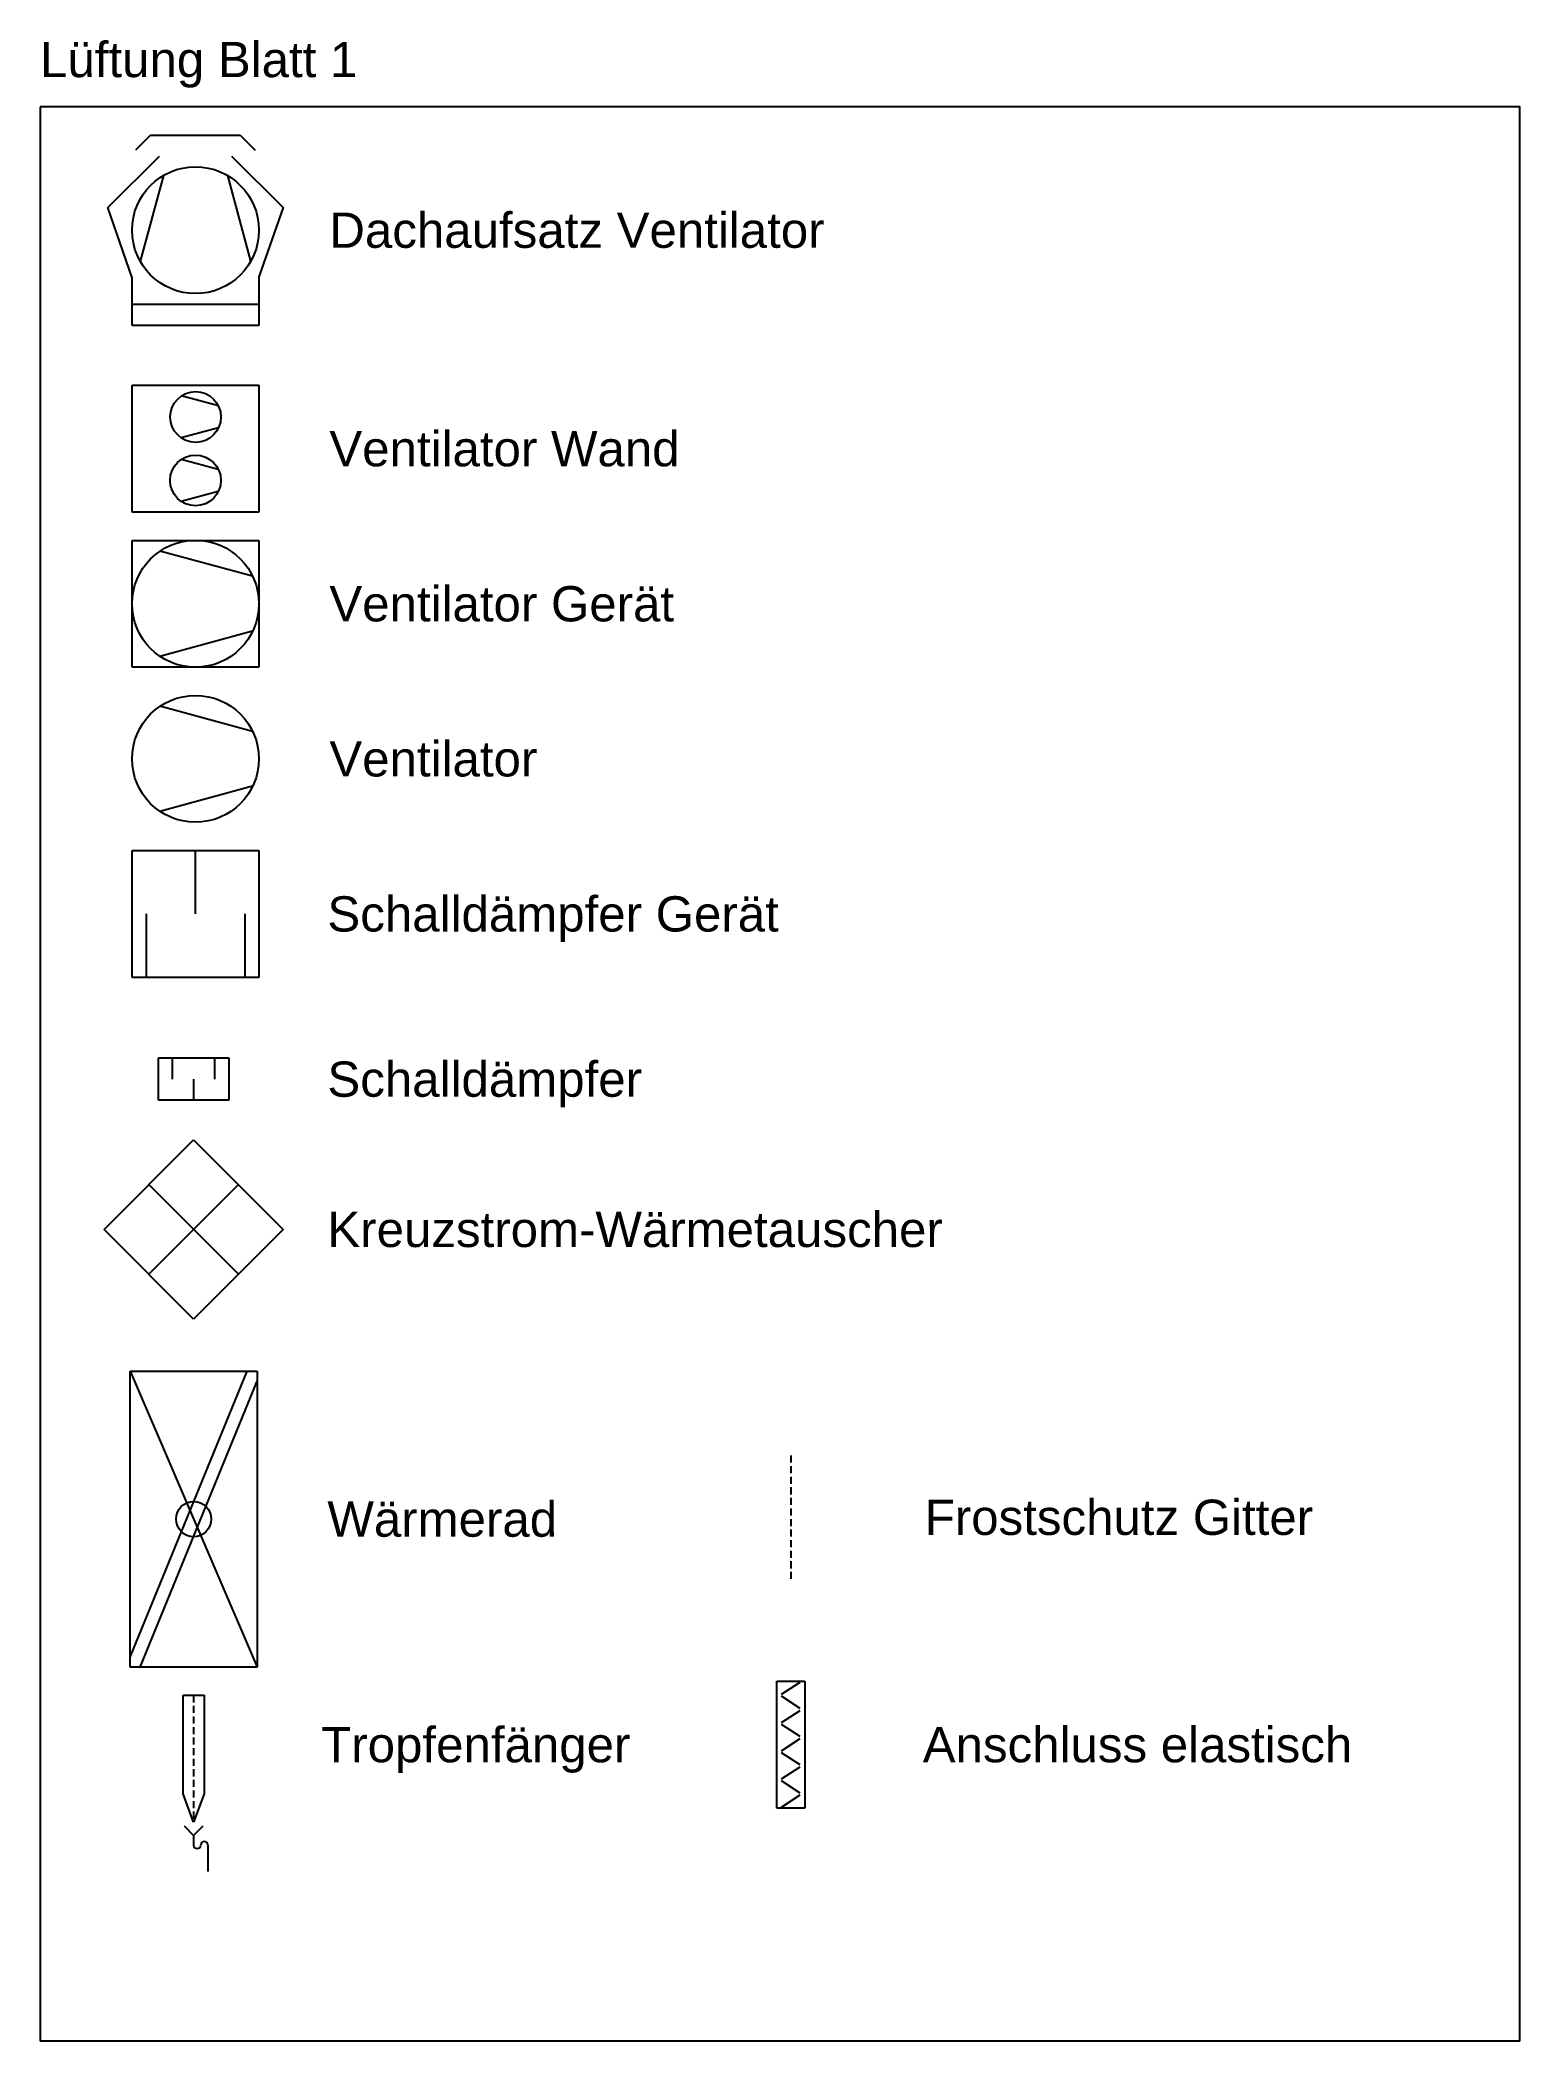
# Model space of a CAD drawing. Header units: millimetres. Extents: x 5800 to 16300, y -122162 to 14524.
# Drawn here: x 5800 to 16300, y 330 to 14524 of the extents above; entities that cross this region are included whole.
import ezdxf
from ezdxf.enums import TextEntityAlignment as Align

# ---------------------------------------------------------------- set-up
doc = ezdxf.new("R2010")
doc.units = ezdxf.units.MM
doc.styles.get("Standard").update_dxf_attribs({"font": 'arial.ttf'})

msp = doc.modelspace()

# ---------------------------------------------------------------- texts
at = {"color": 7}
for s, p in [('Dachaufsatz Ventilator', (7853, 13175)), ('Ventilator Wand', (7853, 11625)), ('Ventilator Gerät', (7853, 10525)), ('Ventilator', (7853, 9425)), ('Schalldämpfer Gerät', (7839, 8325)), ('Schalldämpfer', (7839, 7153)), ('Kreuzstrom-Wärmetauscher', (7839, 6087)), ('Wärmerad', (7839, 4032)), ('Frostschutz Gitter', (12077, 4045)), ('Tropfenfänger', (7795, 2432)), ('Anschluss elastisch ', (12063, 2432))]:
    msp.add_text(s, height=250, dxfattribs=at).set_placement(p, align=Align.MIDDLE_LEFT)
at = {"insert": (5800, 14348), "char_height": 250, "attachment_point": 4}
msp.add_mtext_dynamic_manual_height_columns('Lüftung Blatt 1', width=4100.87, gutter_width=12.5, heights=[0], dxfattribs=at)

# ---------------------------------------------------------------- blocks, each defined once
blk = doc.blocks.new('Dachaufsatz Ventilator')
for p, q in [((-424, 1244), (-318, 1350)), ((-318, 1350), (318, 1350)), ((318, 1350), (423, 1243)), ((-621, 835), (-256, 1200)), ((256, 1200), (621, 835)), ((-228, 1063), (-393, 455)), ((227, 1063), (391, 455)), ((-450, 337), (-621, 835)), ((621, 835), (450, 344)), ((-450, 150), (-450, 337)), ((450, 344), (450, 150)), ((-450, 150), (450, 150)), ((-450, 0), (-450, 150)), ((450, 150), (450, 0)), ((450, 0), (-450, 0))]:
    blk.add_line(p, q)
blk.add_circle((0, 675), 450)
blk = doc.blocks.new('Ventilator Gerät')
for p, q in [((-450, 450), (450, 450)), ((-450, -450), (-450, 450)), ((450, 450), (450, -450)), ((405, 195), (-252, 373)), ((405, -195), (-252, -373)), ((450, -450), (-450, -450))]:
    blk.add_line(p, q)
blk.add_circle((0, 0), 450)
blk = doc.blocks.new('Ventilator')
for p, q in [((405, 195), (-252, 373)), ((405, -195), (-252, -373))]:
    blk.add_line(p, q)
blk.add_circle((0, 0), 450)
blk = doc.blocks.new('Schalldämpfer Gerät')
for p, q in [((-450, 450), (450, 450)), ((-450, -450), (-450, 450)), ((0, 0), (0, 450)), ((450, 450), (450, -450)), ((-350, 0), (-350, -450)), ((350, 0), (350, -450)), ((450, -450), (-450, -450))]:
    blk.add_line(p, q)
blk = doc.blocks.new('Schalldämpfer')
for p, q in [((-250, -150), (-250, 150)), ((-250, 150), (250, 150)), ((-150, 0), (-150, 150)), ((150, 0), (150, 150)), ((250, 150), (250, -150)), ((0, 0), (0, -150)), ((250, -150), (-250, -150))]:
    blk.add_line(p, q)
blk = doc.blocks.new('Tropfenfänger')
for p, q in [((-75, -250), (-75, 450)), ((-75, 450), (75, 450)), ((0, 450), (0, 400)), ((75, 450), (75, -250)), ((0, 375), (0, 325)), ((0, 300), (0, 250)), ((0, 225), (0, 175)), ((0, 150), (0, 100)), ((0, 75), (0, 25)), ((0, 0), (0, -50)), ((0, -75), (0, -125)), ((0, -450), (-75, -250)), ((0, -150), (0, -200)), ((0, -225), (0, -275)), ((75, -250), (0, -450)), ((0, -300), (0, -350)), ((0, -375), (0, -425)), ((0, -375), (0, -425)), ((-67, -477), (0, -545)), ((0, -545), (68, -477)), ((0, -545), (0, -612)), ((101, -612), (101, -800))]:
    blk.add_line(p, q)
for centre, start, end in [((25, -612), 180, 0), ((76, -612), 0, 180)]:
    blk.add_arc(centre, 25.3, start, end)
blk = doc.blocks.new('Frostschutz Gitter')
for p, q in [((0, 437.5), (0, 387.5)), ((0, 362.5), (0, 312.5)), ((0, 287.5), (0, 237.5)), ((0, 212.5), (0, 162.5)), ((0, 137.5), (0, 87.5)), ((0, 62.5), (0, 12.5)), ((0, -12.5), (0, -62.5)), ((0, -87.5), (0, -137.5)), ((0, -162.5), (0, -212.5)), ((0, -237.5), (0, -287.5)), ((0, -312.5), (0, -362.5)), ((0, -387.5), (0, -437.5)), ((0, -387.5), (0, -437.5))]:
    blk.add_line(p, q)
blk = doc.blocks.new('Wärmerad')
for p, q in [((-450, -1050), (-450, 1050)), ((-450, 1050), (450, 1050)), ((-450, 1050), (450, -1050)), ((-450, -979), (379, 1050)), ((450, 1050), (450, -1050)), ((-379, -1050), (450, 979)), ((450, -1050), (-450, -1050))]:
    blk.add_line(p, q)
blk.add_circle((0, 0), 125)
blk = doc.blocks.new('Kreuzstrom Wärmetauscher')
for p, q in [((-636, 0), (0, 636)), ((0, 636), (636, 0)), ((-318, 318), (318, -318)), ((-318, -318), (318, 318)), ((636, 0), (0, -636)), ((0, -636), (-636, 0))]:
    blk.add_line(p, q)
blk = doc.blocks.new('Anschluss elastisch')
for p, q in [((-100, 450), (100, 450)), ((-100, -450), (-100, 450)), ((-67, 357), (67, 443)), ((100, 450), (100, -450)), ((67, 257), (-67, 343)), ((-67, 157), (67, 243)), ((67, 57), (-67, 143)), ((-67, -43), (67, 43)), ((67, -143), (-67, -57)), ((-67, -243), (67, -157)), ((67, -343), (-67, -257)), ((-67, -443), (67, -357)), ((100, -450), (-100, -450))]:
    blk.add_line(p, q)
blk = doc.blocks.new('Ventilator Wand')
for p, q in [((-450, 450), (450, 450)), ((-450, -450), (-450, 450)), ((450, 450), (450, -450)), ((163, 303), (-101, 374)), ((163, 147), (-101, 76)), ((162, -147), (-101, -76)), ((162, -303), (-101, -374)), ((450, -450), (-450, -450))]:
    blk.add_line(p, q)
for centre in [(1, 225), (0, -225)]:
    blk.add_circle(centre, 180)

# ---------------------------------------------------------------- linework, layer by layer
msp.add_lwpolyline([(5800, 14050), (5800, 330), (16300, 330), (16300, 14050), (5800, 14050)])

# ---------------------------------------------------------------- block references
for name, p in [('Dachaufsatz Ventilator', (6903, 12500)), ('Ventilator Wand', (6903, 11625)), ('Ventilator Gerät', (6903, 10525)), ('Ventilator', (6903, 9425)), ('Schalldämpfer Gerät', (6903, 8325)), ('Schalldämpfer', (6890, 7153)), ('Kreuzstrom Wärmetauscher', (6890, 6087)), ('Wärmerad', (6890, 4032)), ('Frostschutz Gitter', (11127, 4045)), ('Anschluss elastisch', (11127, 2432)), ('Tropfenfänger', (6890, 2332))]:
    msp.add_blockref(name, p)

msp.set_redraw_order([(e.dxf.handle, doc.entitydb.next_handle()) for e in msp.query("TEXT MTEXT ATTDEF DIMENSION ARC_DIMENSION")])  # texts and dimensions are drawn at this point

doc.saveas('drawing.dxf')
